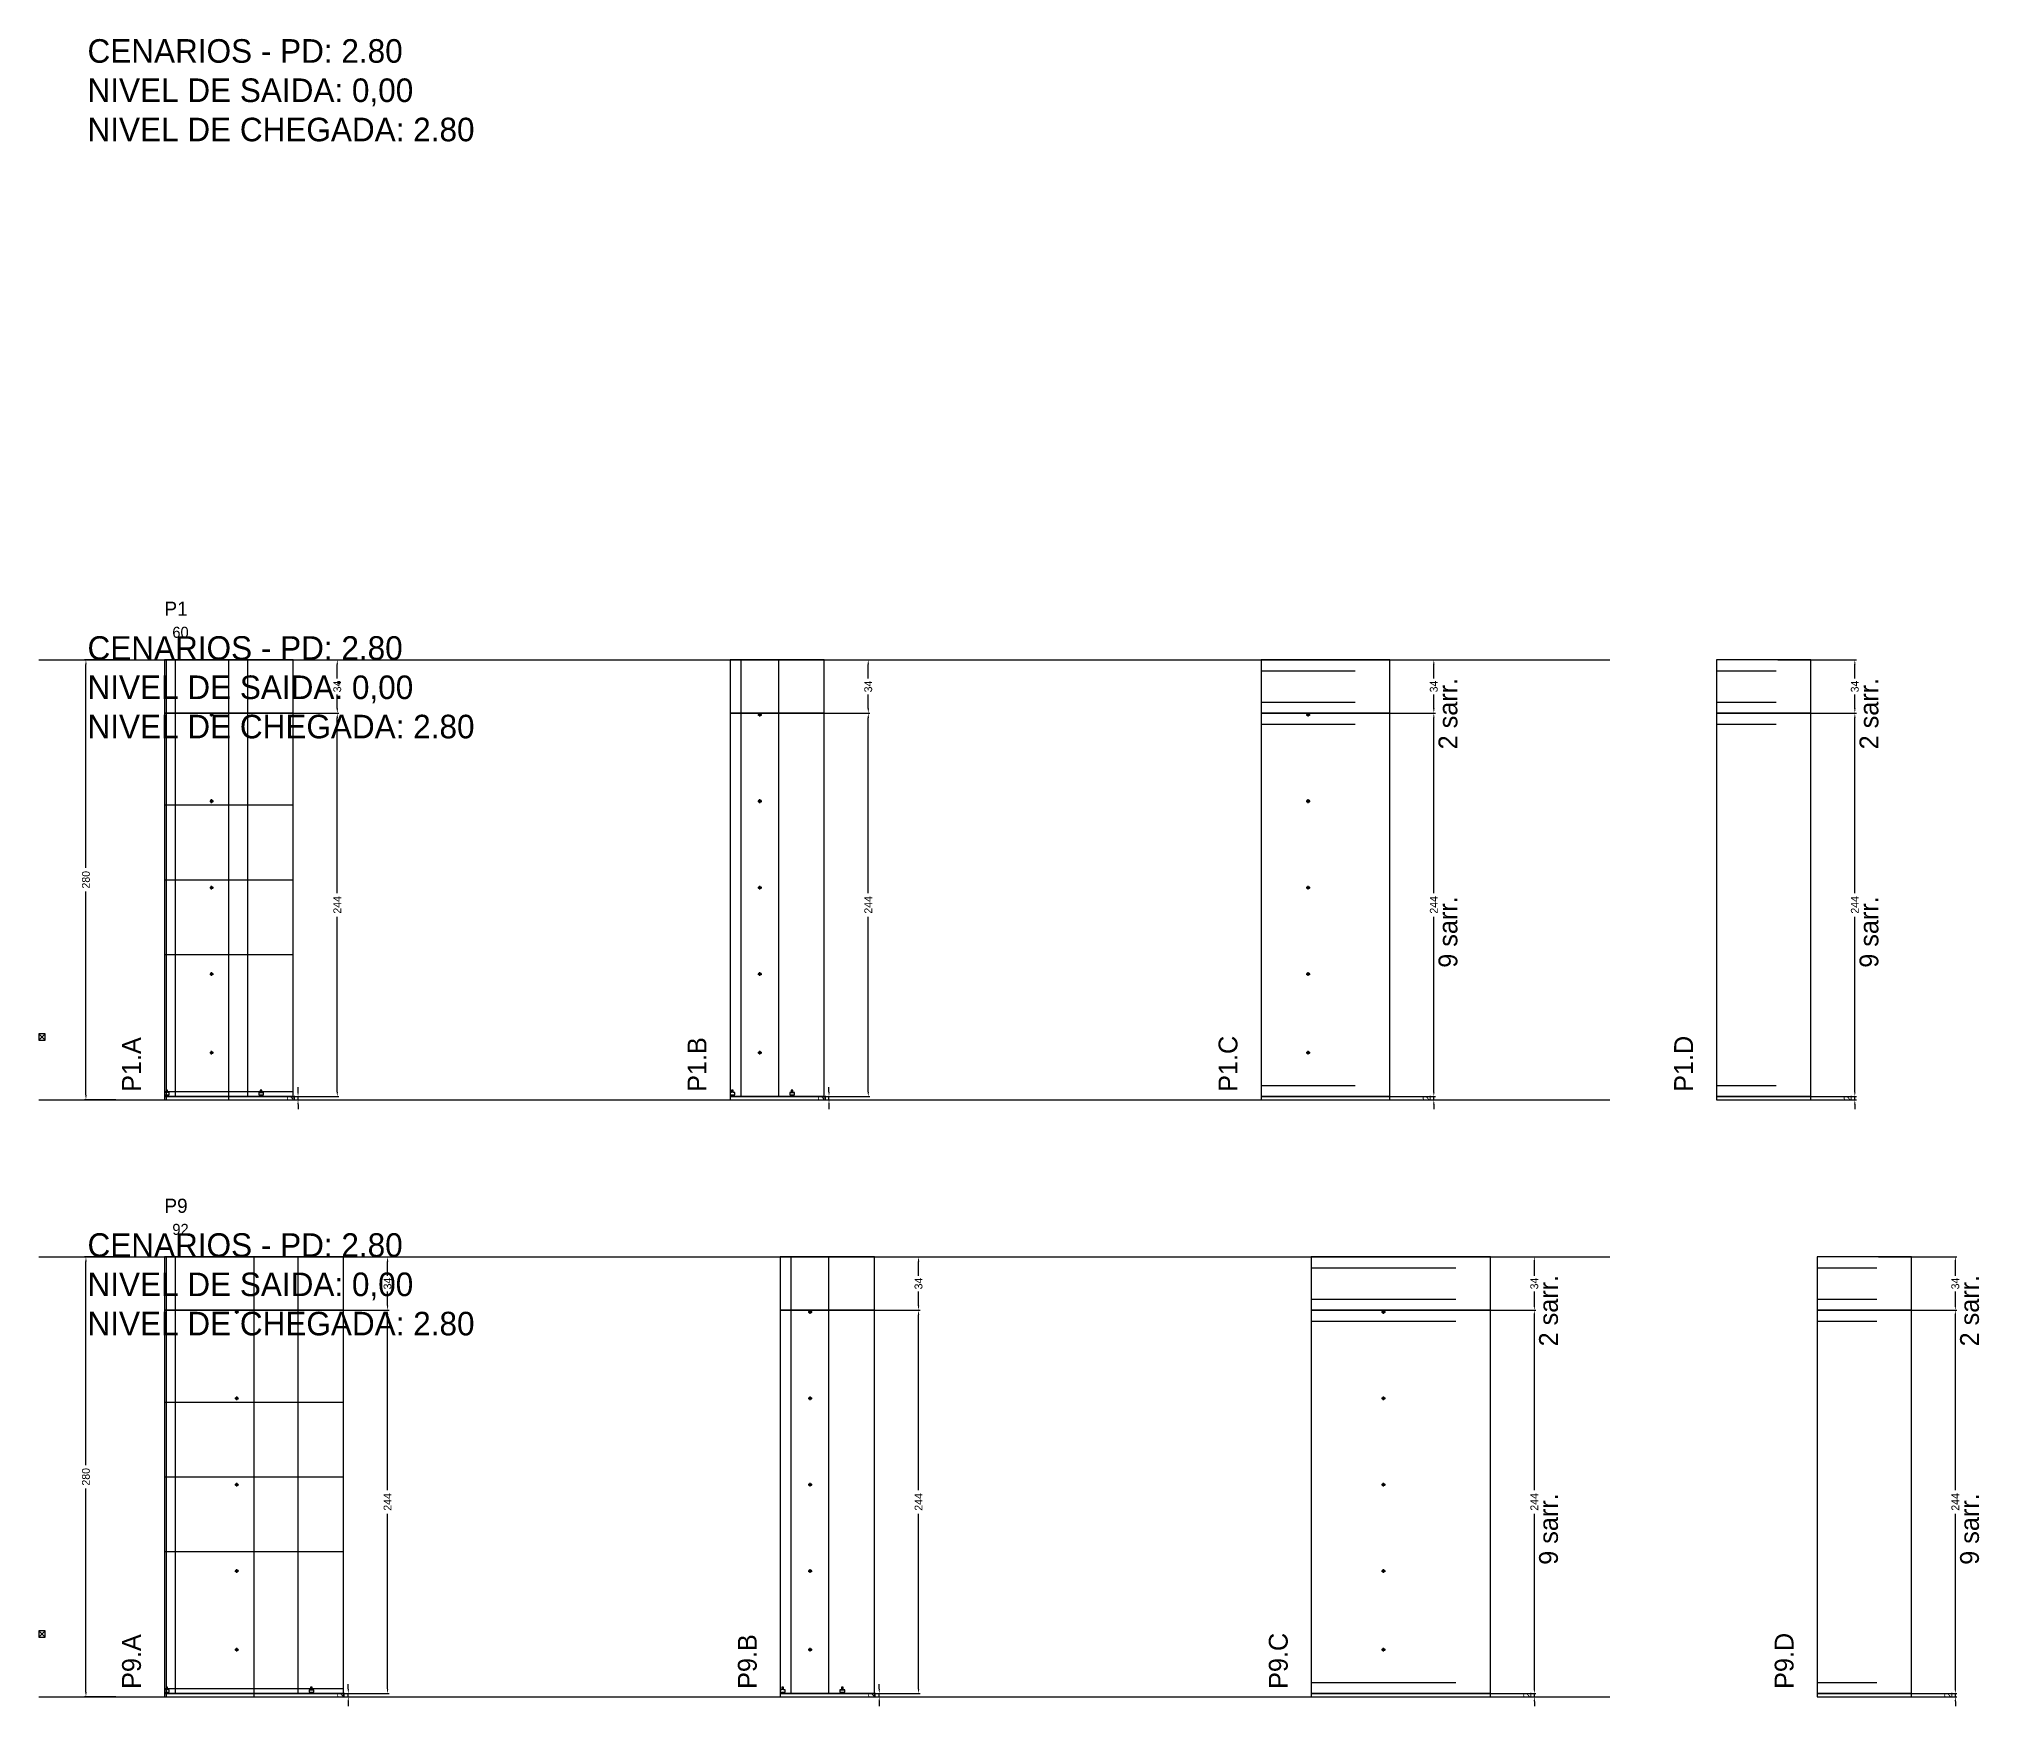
# Model space of a CAD drawing. Header units: centimetres. Extents: x -10500 to 4299, y -12546 to 295.
# Drawn here: x -7000 to -5765, y -766 to 295 of the extents above; entities that cross this region are included whole.
import ezdxf

# ---------------------------------------------------------------- set-up
doc = ezdxf.new("R2010")
doc.units = ezdxf.units.CM
doc.linetypes.add('DASHED', pattern=[2, -2])
for name, color, linetype in [('CHAPA', 140, 'Continuous'), ('COTA', 241, 'Continuous'), ('COTAS FURACAO', 16, 'Continuous'), ('Madeira', 30, 'Continuous'), ('MEIO_PONT', 160, 'Continuous'), ('NOMENCLATURA', 7, 'Continuous'), ('Nível', 160, 'Continuous'), ('Painéis', 200, 'Continuous'), ('Perfil Metálico', 150, 'Continuous'), ('SARR_2.2x7', 40, 'Continuous'), ('SARRAFO DE PRESSAO', 200, 'Continuous'), ('texto', 7, 'Continuous'), ('TEXTO_GERAL', 7, 'Continuous')]:
    doc.layers.add(name, color=color, linetype=linetype)
doc.dimstyles.new('PAINEL-NOVA', dxfattribs={"dimtxt": 5, "dimasz": 3, "dimexe": 1, "dimexo": 1, "dimgap": 1, "dimtad": 1, "dimcen": 2.5, "dimazin": 3, "dimtfac": 1, "dimtmove": 0, "dimatfit": 3})

msp = doc.modelspace()

# ---------------------------------------------------------------- texts
at = {"layer": 'NOMENCLATURA'}
for s, p in [('CENARIOS - PD: 2.80', (-6969, 280)), ('NIVEL DE SAIDA: 0,00', (-6969, 255)), ('NIVEL DE CHEGADA: 2.80', (-6969, 230)), ('CENARIOS - PD: 2.80', (-6969, -100)), ('NIVEL DE SAIDA: 0,00', (-6969, -125)), ('NIVEL DE CHEGADA: 2.80', (-6969, -150)), ('CENARIOS - PD: 2.80', (-6969, -480)), ('NIVEL DE SAIDA: 0,00', (-6969, -505)), ('NIVEL DE CHEGADA: 2.80', (-6969, -530))]:
    msp.add_text(s, height=15, dxfattribs=at).set_placement(p)
for s, p in [('2 sarr.', (-6097, -157)), ('2 sarr.', (-5829, -157)), ('9 sarr.', (-6097, -296)), ('9 sarr.', (-5829, -296)), ('P1.A', (-6935, -375)), ('P1.B', (-6575, -375)), ('P1.C', (-6237, -375)), ('P1.D', (-5947, -375)), ('2 sarr.', (-6033, -537)), ('2 sarr.', (-5765, -537)), ('9 sarr.', (-6033, -676)), ('9 sarr.', (-5765, -676)), ('P9.A', (-6935, -755)), ('P9.B', (-6543, -755)), ('P9.C', (-6205, -755)), ('P9.D', (-5883, -755))]:
    msp.add_text(s, height=12, rotation=90, dxfattribs=at).set_placement(p)
at = {"layer": 'texto'}
for s, p in [('60', (-6915, -86)), ('92', (-6915, -466))]:
    msp.add_text(s, height=7, dxfattribs=at).set_placement(p)
at = {"layer": 'TEXTO_GERAL'}
for s, p in [('P1', (-6920, -72)), ('P9', (-6920, -452))]:
    msp.add_text(s, height=9, dxfattribs=at).set_placement(p)

# ---------------------------------------------------------------- blocks, each defined once
blk = doc.blocks.new('_CLOSEDFILLED')
at = {"color": 0, "linetype": 'BYBLOCK'}
blk.add_solid([(-1, 0.16), (0, 0), (-1, -0.16)], dxfattribs=at)
blk = doc.blocks.new('*D35')
for p, q in [((-6951, -480), (-6971, -480)), ((-6970, -612.5), (-6970, -483)), ((-6970, -757), (-6970, -627.5)), ((-6951, -760), (-6971, -760))]:
    blk.add_line(p, q)
at = {"layer": 'Defpoints'}
for p in [(-6950, -480), (-6970, -760), (-6950, -760)]:
    blk.add_point(p, dxfattribs=at)
at = {"layer": 'COTA', "xscale": 3, "yscale": 3}
for p, rotation in [((-6970, -480), 90), ((-6970, -760), 270)]:
    blk.add_blockref('_CLOSEDFILLED', p, dxfattribs=dict(at, rotation=rotation))
at = {"layer": 'COTA', "insert": (-6970, -620), "char_height": 5, "attachment_point": 5, "rotation": 90}
blk.add_mtext('280', dxfattribs=at)
blk = doc.blocks.new('MULDURA')
at = {"layer": 'Paineis'}
for p, q in [((0, 0), (4, 4)), ((4, 0), (0, 4))]:
    blk.add_line(p, q, dxfattribs=at)
blk.add_lwpolyline([(0, 0), (4, 0), (4, 4), (0, 4)], close=True, dxfattribs=at)
blk = doc.blocks.new('*D37')
for p, q in [((-6827, -514), (-6777, -514)), ((-6778, -628.5), (-6778, -517)), ((-6778, -755), (-6778, -643.5)), ((-6827, -758), (-6777, -758))]:
    blk.add_line(p, q)
at = {"layer": 'Defpoints'}
for p in [(-6828, -514), (-6828, -758), (-6778, -758)]:
    blk.add_point(p, dxfattribs=at)
at = {"layer": 'COTA', "xscale": 3, "yscale": 3}
for p, rotation in [((-6778, -514), 90), ((-6778, -758), 270)]:
    blk.add_blockref('_CLOSEDFILLED', p, dxfattribs=dict(at, rotation=rotation))
at = {"layer": 'COTA', "insert": (-6778, -636), "char_height": 5, "attachment_point": 5, "rotation": 90}
blk.add_mtext('244', dxfattribs=at)
blk = doc.blocks.new('*D38')
for p, q in [((-6827, -480), (-6777, -480)), ((-6778, -492), (-6778, -483)), ((-6778, -511), (-6778, -502)), ((-6827, -514), (-6777, -514))]:
    blk.add_line(p, q)
at = {"layer": 'Defpoints'}
for p in [(-6828, -480), (-6828, -514), (-6778, -514)]:
    blk.add_point(p, dxfattribs=at)
at = {"layer": 'COTA', "xscale": 3, "yscale": 3}
for p, rotation in [((-6778, -480), 90), ((-6778, -514), 270)]:
    blk.add_blockref('_CLOSEDFILLED', p, dxfattribs=dict(at, rotation=rotation))
at = {"layer": 'COTA', "insert": (-6778, -497), "char_height": 5, "attachment_point": 5, "rotation": 90}
blk.add_mtext('34', dxfattribs=at)
blk = doc.blocks.new('SLIPTEE')
at = {"layer": 'Paineis'}
blk.add_lwpolyline([(0, 0), (3, 0), (3, 1.5), (2, 1.5), (2, 3), (1, 3), (1, 1.5), (0, 1.5)], close=True, dxfattribs=at)
blk = doc.blocks.new('SLIPTDD')
at = {"layer": 'Paineis'}
blk.add_line((0, 1.5), (3, 1.5), dxfattribs=at)
blk.add_lwpolyline([(0, 0), (3, 0), (3, 1.5), (2, 1.5), (2, 3), (1, 3), (1, 1.5), (0, 1.5)], close=True, dxfattribs=at)
blk = doc.blocks.new('furacao')
at = {"layer": 'COTAS FURACAO'}
for p, q in [((-1.2, 0), (1.2, 0)), ((0, -1.2), (0, 1.2))]:
    blk.add_line(p, q, dxfattribs=at)
blk.add_circle((0, 0), 0.8, dxfattribs=at)
blk = doc.blocks.new('*D40')
for p, q in [((-6489, -514), (-6439, -514)), ((-6440, -628.5), (-6440, -517)), ((-6440, -755), (-6440, -643.5)), ((-6489, -758), (-6439, -758))]:
    blk.add_line(p, q)
at = {"layer": 'Defpoints'}
for p in [(-6490, -514), (-6490, -758), (-6440, -758)]:
    blk.add_point(p, dxfattribs=at)
at = {"layer": 'COTA', "xscale": 3, "yscale": 3}
for p, rotation in [((-6440, -514), 90), ((-6440, -758), 270)]:
    blk.add_blockref('_CLOSEDFILLED', p, dxfattribs=dict(at, rotation=rotation))
at = {"layer": 'COTA', "insert": (-6440, -636), "char_height": 5, "attachment_point": 5, "rotation": 90}
blk.add_mtext('244', dxfattribs=at)
blk = doc.blocks.new('*D41')
for p, q in [((-6489, -480), (-6439, -480)), ((-6440, -492), (-6440, -483)), ((-6440, -511), (-6440, -502)), ((-6489, -514), (-6439, -514))]:
    blk.add_line(p, q)
at = {"layer": 'Defpoints'}
for p in [(-6490, -480), (-6490, -514), (-6440, -514)]:
    blk.add_point(p, dxfattribs=at)
at = {"layer": 'COTA', "xscale": 3, "yscale": 3}
for p, rotation in [((-6440, -480), 90), ((-6440, -514), 270)]:
    blk.add_blockref('_CLOSEDFILLED', p, dxfattribs=dict(at, rotation=rotation))
at = {"layer": 'COTA', "insert": (-6440, -497), "char_height": 5, "attachment_point": 5, "rotation": 90}
blk.add_mtext('34', dxfattribs=at)
blk = doc.blocks.new('*D43')
for p, q in [((-6097, -514), (-6047, -514)), ((-6048, -628.5), (-6048, -517)), ((-6048, -755), (-6048, -643.5)), ((-6097, -758), (-6047, -758))]:
    blk.add_line(p, q)
at = {"layer": 'Defpoints'}
for p in [(-6098, -514), (-6098, -758), (-6048, -758)]:
    blk.add_point(p, dxfattribs=at)
at = {"layer": 'COTA', "xscale": 3, "yscale": 3}
for p, rotation in [((-6048, -514), 90), ((-6048, -758), 270)]:
    blk.add_blockref('_CLOSEDFILLED', p, dxfattribs=dict(at, rotation=rotation))
at = {"layer": 'COTA', "insert": (-6048, -636), "char_height": 5, "attachment_point": 5, "rotation": 90}
blk.add_mtext('244', dxfattribs=at)
blk = doc.blocks.new('*D44')
for p, q in [((-6097, -480), (-6047, -480)), ((-6048, -492), (-6048, -483)), ((-6048, -511), (-6048, -502)), ((-6097, -514), (-6047, -514))]:
    blk.add_line(p, q)
at = {"layer": 'Defpoints'}
for p in [(-6098, -480), (-6098, -514), (-6048, -514)]:
    blk.add_point(p, dxfattribs=at)
at = {"layer": 'COTA', "xscale": 3, "yscale": 3}
for p, rotation in [((-6048, -480), 90), ((-6048, -514), 270)]:
    blk.add_blockref('_CLOSEDFILLED', p, dxfattribs=dict(at, rotation=rotation))
at = {"layer": 'COTA', "insert": (-6048, -497), "char_height": 5, "attachment_point": 5, "rotation": 90}
blk.add_mtext('34', dxfattribs=at)
blk = doc.blocks.new('*D46')
for p, q in [((-5829, -514), (-5779, -514)), ((-5780, -628.5), (-5780, -517)), ((-5780, -755), (-5780, -643.5)), ((-5829, -758), (-5779, -758))]:
    blk.add_line(p, q)
at = {"layer": 'Defpoints'}
for p in [(-5830, -514), (-5830, -758), (-5780, -758)]:
    blk.add_point(p, dxfattribs=at)
at = {"layer": 'COTA', "xscale": 3, "yscale": 3}
for p, rotation in [((-5780, -514), 90), ((-5780, -758), 270)]:
    blk.add_blockref('_CLOSEDFILLED', p, dxfattribs=dict(at, rotation=rotation))
at = {"layer": 'COTA', "insert": (-5780, -636), "char_height": 5, "attachment_point": 5, "rotation": 90}
blk.add_mtext('244', dxfattribs=at)
blk = doc.blocks.new('*D47')
for p, q in [((-5829, -480), (-5779, -480)), ((-5780, -492), (-5780, -483)), ((-5780, -511), (-5780, -502)), ((-5829, -514), (-5779, -514))]:
    blk.add_line(p, q)
at = {"layer": 'Defpoints'}
for p in [(-5830, -480), (-5830, -514), (-5780, -514)]:
    blk.add_point(p, dxfattribs=at)
at = {"layer": 'COTA', "xscale": 3, "yscale": 3}
for p, rotation in [((-5780, -480), 90), ((-5780, -514), 270)]:
    blk.add_blockref('_CLOSEDFILLED', p, dxfattribs=dict(at, rotation=rotation))
at = {"layer": 'COTA', "insert": (-5780, -497), "char_height": 5, "attachment_point": 5, "rotation": 90}
blk.add_mtext('34', dxfattribs=at)
blk = doc.blocks.new('*D1')
for p, q in [((-6951, -100), (-6971, -100)), ((-6970, -232.5), (-6970, -103)), ((-6970, -377), (-6970, -247.5)), ((-6951, -380), (-6971, -380))]:
    blk.add_line(p, q)
at = {"layer": 'Defpoints'}
for p in [(-6950, -100), (-6970, -380), (-6950, -380)]:
    blk.add_point(p, dxfattribs=at)
at = {"layer": 'COTA', "xscale": 3, "yscale": 3}
for p, rotation in [((-6970, -100), 90), ((-6970, -380), 270)]:
    blk.add_blockref('_CLOSEDFILLED', p, dxfattribs=dict(at, rotation=rotation))
at = {"layer": 'COTA', "insert": (-6970, -240), "char_height": 5, "attachment_point": 5, "rotation": 90}
blk.add_mtext('280', dxfattribs=at)
blk = doc.blocks.new('*D3')
for p, q in [((-6859, -134), (-6809, -134)), ((-6810, -248.5), (-6810, -137)), ((-6810, -375), (-6810, -263.5)), ((-6859, -378), (-6809, -378))]:
    blk.add_line(p, q)
at = {"layer": 'Defpoints'}
for p in [(-6860, -134), (-6860, -378), (-6810, -378)]:
    blk.add_point(p, dxfattribs=at)
at = {"layer": 'COTA', "xscale": 3, "yscale": 3}
for p, rotation in [((-6810, -134), 90), ((-6810, -378), 270)]:
    blk.add_blockref('_CLOSEDFILLED', p, dxfattribs=dict(at, rotation=rotation))
at = {"layer": 'COTA', "insert": (-6810, -256), "char_height": 5, "attachment_point": 5, "rotation": 90}
blk.add_mtext('244', dxfattribs=at)
blk = doc.blocks.new('*D4')
for p, q in [((-6859, -100), (-6809, -100)), ((-6810, -112), (-6810, -103)), ((-6810, -131), (-6810, -122)), ((-6859, -134), (-6809, -134))]:
    blk.add_line(p, q)
at = {"layer": 'Defpoints'}
for p in [(-6860, -100), (-6860, -134), (-6810, -134)]:
    blk.add_point(p, dxfattribs=at)
at = {"layer": 'COTA', "xscale": 3, "yscale": 3}
for p, rotation in [((-6810, -100), 90), ((-6810, -134), 270)]:
    blk.add_blockref('_CLOSEDFILLED', p, dxfattribs=dict(at, rotation=rotation))
at = {"layer": 'COTA', "insert": (-6810, -117), "char_height": 5, "attachment_point": 5, "rotation": 90}
blk.add_mtext('34', dxfattribs=at)
blk = doc.blocks.new('*D6')
for p, q in [((-6521, -134), (-6471, -134)), ((-6472, -248.5), (-6472, -137)), ((-6472, -375), (-6472, -263.5)), ((-6521, -378), (-6471, -378))]:
    blk.add_line(p, q)
at = {"layer": 'Defpoints'}
for p in [(-6522, -134), (-6522, -378), (-6472, -378)]:
    blk.add_point(p, dxfattribs=at)
at = {"layer": 'COTA', "xscale": 3, "yscale": 3}
for p, rotation in [((-6472, -134), 90), ((-6472, -378), 270)]:
    blk.add_blockref('_CLOSEDFILLED', p, dxfattribs=dict(at, rotation=rotation))
at = {"layer": 'COTA', "insert": (-6472, -256), "char_height": 5, "attachment_point": 5, "rotation": 90}
blk.add_mtext('244', dxfattribs=at)
blk = doc.blocks.new('*D7')
for p, q in [((-6521, -100), (-6471, -100)), ((-6472, -112), (-6472, -103)), ((-6472, -131), (-6472, -122)), ((-6521, -134), (-6471, -134))]:
    blk.add_line(p, q)
at = {"layer": 'Defpoints'}
for p in [(-6522, -100), (-6522, -134), (-6472, -134)]:
    blk.add_point(p, dxfattribs=at)
at = {"layer": 'COTA', "xscale": 3, "yscale": 3}
for p, rotation in [((-6472, -100), 90), ((-6472, -134), 270)]:
    blk.add_blockref('_CLOSEDFILLED', p, dxfattribs=dict(at, rotation=rotation))
at = {"layer": 'COTA', "insert": (-6472, -117), "char_height": 5, "attachment_point": 5, "rotation": 90}
blk.add_mtext('34', dxfattribs=at)
blk = doc.blocks.new('*D9')
for p, q in [((-6161, -134), (-6111, -134)), ((-6112, -248.5), (-6112, -137)), ((-6112, -375), (-6112, -263.5)), ((-6161, -378), (-6111, -378))]:
    blk.add_line(p, q)
at = {"layer": 'Defpoints'}
for p in [(-6162, -134), (-6162, -378), (-6112, -378)]:
    blk.add_point(p, dxfattribs=at)
at = {"layer": 'COTA', "xscale": 3, "yscale": 3}
for p, rotation in [((-6112, -134), 90), ((-6112, -378), 270)]:
    blk.add_blockref('_CLOSEDFILLED', p, dxfattribs=dict(at, rotation=rotation))
at = {"layer": 'COTA', "insert": (-6112, -256), "char_height": 5, "attachment_point": 5, "rotation": 90}
blk.add_mtext('244', dxfattribs=at)
blk = doc.blocks.new('*D10')
for p, q in [((-6161, -100), (-6111, -100)), ((-6112, -112), (-6112, -103)), ((-6112, -131), (-6112, -122)), ((-6161, -134), (-6111, -134))]:
    blk.add_line(p, q)
at = {"layer": 'Defpoints'}
for p in [(-6162, -100), (-6162, -134), (-6112, -134)]:
    blk.add_point(p, dxfattribs=at)
at = {"layer": 'COTA', "xscale": 3, "yscale": 3}
for p, rotation in [((-6112, -100), 90), ((-6112, -134), 270)]:
    blk.add_blockref('_CLOSEDFILLED', p, dxfattribs=dict(at, rotation=rotation))
at = {"layer": 'COTA', "insert": (-6112, -117), "char_height": 5, "attachment_point": 5, "rotation": 90}
blk.add_mtext('34', dxfattribs=at)
blk = doc.blocks.new('*D12')
for p, q in [((-5893, -134), (-5843, -134)), ((-5844, -248.5), (-5844, -137)), ((-5844, -375), (-5844, -263.5)), ((-5893, -378), (-5843, -378))]:
    blk.add_line(p, q)
at = {"layer": 'Defpoints'}
for p in [(-5894, -134), (-5894, -378), (-5844, -378)]:
    blk.add_point(p, dxfattribs=at)
at = {"layer": 'COTA', "xscale": 3, "yscale": 3}
for p, rotation in [((-5844, -134), 90), ((-5844, -378), 270)]:
    blk.add_blockref('_CLOSEDFILLED', p, dxfattribs=dict(at, rotation=rotation))
at = {"layer": 'COTA', "insert": (-5844, -256), "char_height": 5, "attachment_point": 5, "rotation": 90}
blk.add_mtext('244', dxfattribs=at)
blk = doc.blocks.new('*D13')
for p, q in [((-5893, -100), (-5843, -100)), ((-5844, -112), (-5844, -103)), ((-5844, -131), (-5844, -122)), ((-5893, -134), (-5843, -134))]:
    blk.add_line(p, q)
at = {"layer": 'Defpoints'}
for p in [(-5894, -100), (-5894, -134), (-5844, -134)]:
    blk.add_point(p, dxfattribs=at)
at = {"layer": 'COTA', "xscale": 3, "yscale": 3}
for p, rotation in [((-5844, -100), 90), ((-5844, -134), 270)]:
    blk.add_blockref('_CLOSEDFILLED', p, dxfattribs=dict(at, rotation=rotation))
at = {"layer": 'COTA', "insert": (-5844, -117), "char_height": 5, "attachment_point": 5, "rotation": 90}
blk.add_mtext('34', dxfattribs=at)

# ---------------------------------------------------------------- dimensions: what is measured, and where the dimension line sits
at = {"layer": 'COTA'}
for base, p1, p2, picture, middle in [((-6970, -380), (-6950, -380), (-6950, -100), '*D1', (-6970, -240)), ((-6810, -134), (-6860, -134), (-6860, -100), '*D4', (-6810, -117)), ((-6472, -134), (-6522, -134), (-6522, -100), '*D7', (-6472, -117)), ((-6112, -134), (-6162, -134), (-6162, -100), '*D10', (-6112, -117)), ((-5844, -134), (-5894, -134), (-5894, -100), '*D13', (-5844, -117)), ((-6810, -378), (-6860, -378), (-6860, -134), '*D3', (-6810, -256)), ((-6472, -378), (-6522, -378), (-6522, -134), '*D6', (-6472, -256)), ((-6112, -378), (-6162, -378), (-6162, -134), '*D9', (-6112, -256)), ((-5844, -378), (-5894, -378), (-5894, -134), '*D12', (-5844, -256)), ((-6970, -760), (-6950, -760), (-6950, -480), '*D35', (-6970, -620)), ((-6778, -514), (-6828, -514), (-6828, -480), '*D38', (-6778, -497)), ((-6440, -514), (-6490, -514), (-6490, -480), '*D41', (-6440, -497)), ((-6048, -514), (-6098, -514), (-6098, -480), '*D44', (-6048, -497)), ((-5780, -514), (-5830, -514), (-5830, -480), '*D47', (-5780, -497)), ((-6778, -758), (-6828, -758), (-6828, -514), '*D37', (-6778, -636)), ((-6440, -758), (-6490, -758), (-6490, -514), '*D40', (-6440, -636)), ((-6048, -758), (-6098, -758), (-6098, -514), '*D43', (-6048, -636)), ((-5780, -758), (-5830, -758), (-5830, -514), '*D46', (-5780, -636))]:
    dim = msp.add_linear_dim(base=base, p1=p1, p2=p2, angle=90, dimstyle='PAINEL-NOVA', dxfattribs=at)
    dim.commit()
    dim.dimension.update_dxf_attribs({"geometry": picture, "text_midpoint": middle})
for base, p1, p2 in [((-6835, -380), (-6860, -380), (-6860, -378)), ((-6497, -380), (-6522, -380), (-6522, -378)), ((-6112, -380), (-6162, -380), (-6162, -378)), ((-5844, -380), (-5894, -380), (-5894, -378)), ((-6803, -760), (-6828, -760), (-6828, -758)), ((-6465, -760), (-6490, -760), (-6490, -758)), ((-6048, -760), (-6098, -760), (-6098, -758)), ((-5780, -760), (-5830, -760), (-5830, -758))]:
    msp.add_linear_dim(base=base, p1=p1, p2=p2, angle=90, dimstyle='PAINEL-NOVA', dxfattribs=at).render()

# ---------------------------------------------------------------- linework, layer by layer
at = {"layer": 'CHAPA'}
for points in [[(-6920, -380), (-6918.8, -380), (-6918.8, -100), (-6920, -100)], [(-6920, -760), (-6918.8, -760), (-6918.8, -480), (-6920, -480)]]:
    msp.add_lwpolyline(points, close=True, dxfattribs=at)
at = {"layer": 'Madeira'}
for points in [[(-6920, -192.4), (-6838, -192.4)], [(-6920, -287.6), (-6838, -287.6)], [(-6920, -572.4), (-6806, -572.4)], [(-6920, -667.6), (-6806, -667.6)]]:
    msp.add_lwpolyline(points, dxfattribs=at)
at = {"layer": 'MEIO_PONT'}
for points in [[(-6920, -240), (-6838, -240)], [(-6920, -620), (-6806, -620)]]:
    msp.add_lwpolyline(points, dxfattribs=at)
at = {"layer": 'Nível', "linetype": 'DASHED'}
for points in [[(-7000, -100), (-6000, -100)], [(-7000, -380), (-6000, -380)], [(-7000, -480), (-6000, -480)], [(-7000, -760), (-6000, -760)]]:
    msp.add_lwpolyline(points, dxfattribs=at)
at = {"layer": 'Painéis'}
for points in [[(-6920, -134), (-6838, -134), (-6838, -100), (-6920, -100)], [(-6920, -380), (-6838, -380), (-6838, -100), (-6920, -100)], [(-6560, -134), (-6500, -134), (-6500, -100), (-6560, -100)], [(-6222, -134), (-6140, -134), (-6140, -100), (-6222, -100)], [(-5932, -134), (-5872, -134), (-5872, -100), (-5932, -100)], [(-6920, -378), (-6838, -378), (-6838, -134), (-6920, -134)], [(-6560, -378), (-6500, -378), (-6500, -134), (-6560, -134)], [(-6222, -378), (-6140, -378), (-6140, -134), (-6222, -134)], [(-5932, -378), (-5872, -378), (-5872, -134), (-5932, -134)], [(-6920, -380), (-6838, -380), (-6838, -378), (-6920, -378)], [(-6560, -380), (-6500, -380), (-6500, -378), (-6560, -378)], [(-6222, -380), (-6140, -380), (-6140, -378), (-6222, -378)], [(-5932, -380), (-5872, -380), (-5872, -378), (-5932, -378)], [(-6920, -514), (-6806, -514), (-6806, -480), (-6920, -480)], [(-6920, -760), (-6806, -760), (-6806, -480), (-6920, -480)], [(-6528, -514), (-6468, -514), (-6468, -480), (-6528, -480)], [(-6190, -514), (-6076, -514), (-6076, -480), (-6190, -480)], [(-5868, -514), (-5808, -514), (-5808, -480), (-5868, -480)], [(-6920, -758), (-6806, -758), (-6806, -514), (-6920, -514)], [(-6528, -758), (-6468, -758), (-6468, -514), (-6528, -514)], [(-6190, -758), (-6076, -758), (-6076, -514), (-6190, -514)], [(-5868, -758), (-5808, -758), (-5808, -514), (-5868, -514)], [(-6920, -760), (-6806, -760), (-6806, -758), (-6920, -758)], [(-6528, -760), (-6468, -760), (-6468, -758), (-6528, -758)], [(-6190, -760), (-6076, -760), (-6076, -758), (-6190, -758)], [(-5868, -760), (-5808, -760), (-5808, -758), (-5868, -758)]]:
    msp.add_lwpolyline(points, close=True, dxfattribs=at)
at = {"layer": 'Perfil Metálico'}
for p, q in [((-6879, -380), (-6879, -100)), ((-6863, -760), (-6863, -480))]:
    msp.add_line(p, q, dxfattribs=at)
at = {"layer": 'SARR_2.2x7'}
for points in [[(-6913, -134), (-6913, -100)], [(-6867, -134), (-6867, -100)], [(-6553, -134), (-6553, -100)], [(-6529, -134), (-6529, -100)], [(-6222, -107), (-6162, -107)], [(-5932, -107), (-5894, -107)], [(-6222, -127), (-6162, -127)], [(-5932, -127), (-5894, -127)], [(-6222, -141), (-6162, -141)], [(-5932, -141), (-5894, -141)], [(-6222, -371), (-6162, -371)], [(-5932, -371), (-5894, -371)], [(-6913, -514), (-6913, -480)], [(-6835, -514), (-6835, -480)], [(-6521, -514), (-6521, -480)], [(-6497, -514), (-6497, -480)], [(-6190, -487), (-6098, -487)], [(-5868, -487), (-5830, -487)], [(-6190, -507), (-6098, -507)], [(-5868, -507), (-5830, -507)], [(-6190, -521), (-6098, -521)], [(-5868, -521), (-5830, -521)], [(-6190, -751), (-6098, -751)], [(-5868, -751), (-5830, -751)]]:
    msp.add_lwpolyline(points, dxfattribs=at)
at = {"layer": 'SARR_2.2x7', "linetype": 'DASHED'}
for points in [[(-6913, -378), (-6913, -134)], [(-6867, -378), (-6867, -134)], [(-6553, -378), (-6553, -134)], [(-6529, -378), (-6529, -134)], [(-6913, -758), (-6913, -514)], [(-6835, -758), (-6835, -514)], [(-6521, -758), (-6521, -514)], [(-6497, -758), (-6497, -514)]]:
    msp.add_lwpolyline(points, dxfattribs=at)
at = {"layer": 'SARRAFO DE PRESSAO'}
for points in [[(-6920, -380), (-6838, -380), (-6838, -375), (-6920, -375)], [(-6920, -760), (-6806, -760), (-6806, -755), (-6920, -755)]]:
    msp.add_lwpolyline(points, close=True, dxfattribs=at)

# ---------------------------------------------------------------- block references
at = {"layer": 'COTA'}
for name, p in [('furacao', (-6890, -135)), ('furacao', (-6541, -135)), ('furacao', (-6192, -135)), ('furacao', (-6890, -190)), ('furacao', (-6541, -190)), ('furacao', (-6192, -190)), ('furacao', (-6890, -245)), ('furacao', (-6541, -245)), ('furacao', (-6192, -245)), ('furacao', (-6890, -300)), ('furacao', (-6541, -300)), ('furacao', (-6192, -300)), ('MULDURA', (-7000, -342)), ('furacao', (-6890, -350)), ('furacao', (-6541, -350)), ('furacao', (-6192, -350)), ('SLIPTEE', (-6920, -377)), ('SLIPTDD', (-6860, -377)), ('SLIPTEE', (-6560, -377)), ('SLIPTDD', (-6522, -377)), ('furacao', (-6874, -515)), ('furacao', (-6509, -515)), ('furacao', (-6144, -515)), ('furacao', (-6874, -570)), ('furacao', (-6509, -570)), ('furacao', (-6144, -570)), ('furacao', (-6874, -625)), ('furacao', (-6509, -625)), ('furacao', (-6144, -625)), ('furacao', (-6874, -680)), ('furacao', (-6509, -680)), ('furacao', (-6144, -680)), ('MULDURA', (-7000, -722)), ('furacao', (-6874, -730)), ('furacao', (-6509, -730)), ('furacao', (-6144, -730)), ('SLIPTEE', (-6920, -757)), ('SLIPTDD', (-6828, -757)), ('SLIPTEE', (-6528, -757)), ('SLIPTDD', (-6490, -757))]:
    msp.add_blockref(name, p, dxfattribs=at)

msp.set_redraw_order([(e.dxf.handle, doc.entitydb.next_handle()) for e in msp.query("TEXT MTEXT ATTDEF DIMENSION ARC_DIMENSION")])  # texts and dimensions are drawn at this point

doc.saveas('drawing.dxf')
